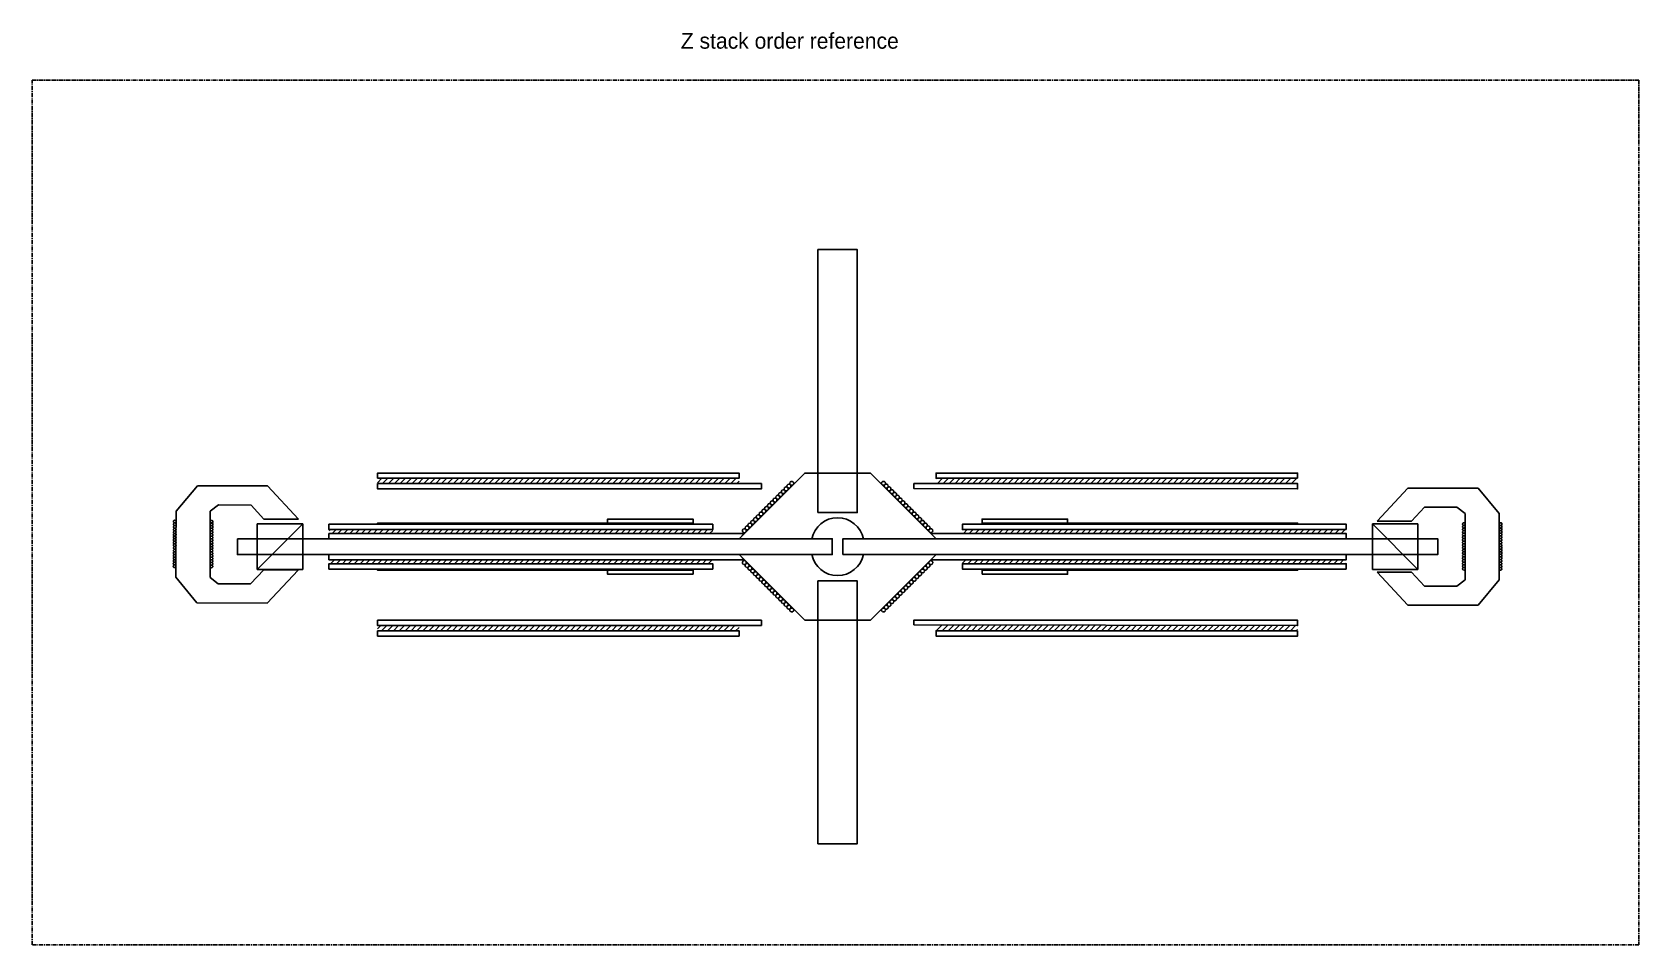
# Model space of a CAD drawing. Header units: millimetres. Extents: x -1895 to 7091, y -3420 to 1632.
# Drawn here: x -613 to 610, y 923 to 1618 of the extents above; entities that cross this region are included whole.
import ezdxf

# ---------------------------------------------------------------- set-up
doc = ezdxf.new("R2010")
doc.units = ezdxf.units.MM
doc.linetypes.add('CENTER', pattern=[5.08, 3.175, -0.635, 0.635, -0.635])
doc.linetypes.add('DASHED', pattern=[1.524, 1.27, -0.254])
for name, color, linetype in [('00-LEGEND', 7, 'Continuous'), ('00-Z-AXIS-STACK-ORDER', 4, 'CENTER'), ('CAP-C1-OVERLAP', 1, 'DASHED'), ('CAP-C2-OVERLAP', 1, 'DASHED'), ('CAP-Ca-GAP', 2, 'DASHED'), ('CAP-Cx3-GAP', 3, 'DASHED'), ('CAP-Cx4-GAP', 2, 'DASHED'), ('COIL-CEMS', 1, 'DASHED'), ('COIL_L_R', 1, 'DASHED'), ('MECH-CEMS', 9, 'Continuous'), ('MECH-DIELECTRIC', 30, 'Continuous'), ('MECH-HUB-A-BODY', 9, 'Continuous'), ('MECH-HUB-B-BODY', 9, 'Continuous'), ('MECH-MOTOR QUADRICORES', 9, 'Continuous'), ('ND1-C1-STATOR-PLATE', 1, 'Continuous'), ('ND1-Ca-ELECTRODE', 1, 'Continuous'), ('ND10-ROTOR-C2-FACE', 5, 'Continuous'), ('ND2-Ca-ELECTRODE', 2, 'Continuous'), ('ND2-Cx4-PICKUP-STATOR', 2, 'Continuous'), ('ND3-Cx3-PICKUP-STATOR', 3, 'Continuous'), ('ND4-C2-STATOR-PLATE', 1, 'Continuous'), ('ND4-Cb-ELECTRODE', 1, 'Continuous'), ('ND5-SHAFT-A-BODY', 5, 'Continuous'), ('ND6-SHAFT-B-BODY', 5, 'Continuous'), ('ND7-ISLAND-BARS-onB', 6, 'Continuous'), ('ND8-ISLAND-BARS-onA', 6, 'Continuous'), ('ND9-ROTOR-C1-FACE', 5, 'Continuous')]:
    doc.layers.add(name, color=color, linetype=linetype)
pattern_1 = [(45, (0, -4), (-2.245064, 2.245064), [])]

msp = doc.modelspace()

# ---------------------------------------------------------------- texts
at = {"layer": '00-LEGEND', "color": 7}
msp.add_text('Z stack order reference ', height=12, dxfattribs=at).set_placement((-119.3, 1605.1))

# ---------------------------------------------------------------- blocks, each defined once
blk = doc.blocks.new('*U4')
at = {"layer": 'COIL_L_R'}
blk.add_circle((0, 0), 1.5, dxfattribs=at)
blk = doc.blocks.new('*U5')
at = {"layer": 'COIL_L_R', "color": 0, "linetype": 'ByBlock', "lineweight": -2, "transparency": 16777216}
for p in [(0, 0), (3, 0), (6, 0), (9, 0), (12, 0), (15, 0), (18, 0), (21, 0), (24, 0), (27, 0), (30, 0), (33, 0), (36, 0), (39, 0), (42, 0), (45, 0), (48, 0), (51, 0)]:
    blk.add_blockref('*U4', p, dxfattribs=at)
blk = doc.blocks.new('*U6')
at = {"layer": 'COIL_L_R'}
blk.add_circle((0, 0), 1.5, dxfattribs=at)
blk = doc.blocks.new('*U7')
at = {"layer": 'COIL_L_R', "color": 0, "linetype": 'ByBlock', "lineweight": -2, "transparency": 16777216}
for p in [(0, 0), (3, 0), (6, 0), (9, 0), (12, 0), (15, 0), (18, 0), (21, 0), (24, 0), (27, 0), (30, 0), (33, 0), (36, 0), (39, 0), (42, 0), (45, 0), (48, 0), (51, 0)]:
    blk.add_blockref('*U6', p, dxfattribs=at)
blk = doc.blocks.new('*U8')
at = {"layer": 'COIL_L_R'}
blk.add_circle((0, 0), 1.5, dxfattribs=at)
blk = doc.blocks.new('*U9')
at = {"layer": 'COIL_L_R', "color": 0, "linetype": 'ByBlock', "lineweight": -2, "transparency": 16777216}
for p in [(0, 0), (3, 0), (6, 0), (9, 0), (12, 0), (15, 0), (18, 0), (21, 0), (24, 0), (27, 0), (30, 0), (33, 0), (36, 0), (39, 0), (42, 0), (45, 0), (48, 0), (51, 0)]:
    blk.add_blockref('*U8', p, dxfattribs=at)
blk = doc.blocks.new('*U10')
at = {"layer": 'COIL_L_R'}
blk.add_circle((0, 0), 1.5, dxfattribs=at)
blk = doc.blocks.new('*U11')
at = {"layer": 'COIL_L_R', "color": 0, "linetype": 'ByBlock', "lineweight": -2, "transparency": 16777216}
for p in [(0, 0), (3, 0), (6, 0), (9, 0), (12, 0), (15, 0), (18, 0), (21, 0), (24, 0), (27, 0), (30, 0), (33, 0), (36, 0), (39, 0), (42, 0), (45, 0), (48, 0), (51, 0)]:
    blk.add_blockref('*U10', p, dxfattribs=at)
blk = doc.blocks.new('*U63')
at = {"layer": 'COIL-CEMS'}
blk.add_circle((0, 0), 1, dxfattribs=at)
blk = doc.blocks.new('*U64')
at = {"layer": 'COIL-CEMS', "color": 0, "linetype": 'ByBlock', "lineweight": -2, "transparency": 16777216}
for p in [(0, 0), (0, -2), (0, -4), (0, -6), (0, -8), (0, -10), (0, -12), (0, -14), (0, -16), (0, -18), (0, -20), (0, -22), (0, -24), (0, -26), (0, -28), (0, -30), (0, -32), (0, -34)]:
    blk.add_blockref('*U63', p, dxfattribs=at)
blk = doc.blocks.new('*U66')
at = {"layer": 'COIL-CEMS'}
blk.add_circle((0, 0), 1, dxfattribs=at)
blk = doc.blocks.new('*U67')
at = {"layer": 'COIL-CEMS', "color": 0, "linetype": 'ByBlock', "lineweight": -2, "transparency": 16777216}
for p in [(0, 0), (0, -2), (0, -4), (0, -6), (0, -8), (0, -10), (0, -12), (0, -14), (0, -16), (0, -18), (0, -20), (0, -22), (0, -24), (0, -26), (0, -28), (0, -30), (0, -32), (0, -34)]:
    blk.add_blockref('*U66', p, dxfattribs=at)
blk = doc.blocks.new('*U71')
at = {"layer": 'COIL-CEMS'}
blk.add_circle((0, 0), 1, dxfattribs=at)
blk = doc.blocks.new('*U72')
at = {"layer": 'COIL-CEMS', "color": 0, "linetype": 'ByBlock', "lineweight": -2, "transparency": 16777216}
for p in [(0, 0), (0, -2), (0, -4), (0, -6), (0, -8), (0, -10), (0, -12), (0, -14), (0, -16), (0, -18), (0, -20), (0, -22), (0, -24), (0, -26), (0, -28), (0, -30), (0, -32), (0, -34)]:
    blk.add_blockref('*U71', p, dxfattribs=at)
blk = doc.blocks.new('*U69')
at = {"layer": 'COIL-CEMS'}
blk.add_circle((0, 0), 1, dxfattribs=at)
blk = doc.blocks.new('*U70')
at = {"layer": 'COIL-CEMS', "color": 0, "linetype": 'ByBlock', "lineweight": -2, "transparency": 16777216}
for p in [(0, 0), (0, -2), (0, -4), (0, -6), (0, -8), (0, -10), (0, -12), (0, -14), (0, -16), (0, -18), (0, -20), (0, -22), (0, -24), (0, -26), (0, -28), (0, -30), (0, -32), (0, -34)]:
    blk.add_blockref('*U69', p, dxfattribs=at)

# ---------------------------------------------------------------- hatches: boundary and pattern name
at = {"layer": 'CAP-C1-OVERLAP'}
h = msp.add_hatch(dxfattribs=at)
h.set_pattern_fill('ANSI31', color=256)
h.paths.add_polyline_path([(-387, 1236.3), (-387, 1239.3), (-95, 1239.2), (-95, 1236.2)])
h = msp.add_hatch(dxfattribs=at)
h.set_pattern_fill('ANSI31', color=256)
h.paths.add_polyline_path([(387, 1236.3), (387, 1239.3), (95, 1239.2), (95, 1236.2)])
at = {"layer": 'CAP-C2-OVERLAP'}
h = msp.add_hatch(dxfattribs=at)
h.set_pattern_fill('ANSI31', color=256)
h.set_pattern_definition(pattern_1)
h.paths.add_polyline_path([(-387, 1213.2), (-95, 1213.2), (-95, 1216.2), (-387, 1216.2)])
h = msp.add_hatch(dxfattribs=at)
h.set_pattern_fill('ANSI31', color=256)
h.set_pattern_definition(pattern_1)
h.paths.add_polyline_path([(387, 1213.2), (95, 1213.2), (95, 1216.2), (387, 1216.2)])
at = {"layer": 'CAP-Ca-GAP'}
h = msp.add_hatch(dxfattribs=at)
h.set_pattern_fill('ANSI31', color=256)
h.paths.add_polyline_path([(-232, 1244.2), (-110, 1244.2), (-110, 1243.2), (-232, 1243.2)])
h = msp.add_hatch(dxfattribs=at)
h.set_pattern_fill('ANSI31', color=256)
h.paths.add_polyline_path([(232, 1244.2), (110, 1244.2), (110, 1243.2), (232, 1243.2)])
at = {"layer": 'CAP-Cx3-GAP'}
h = msp.add_hatch(dxfattribs=at)
h.set_pattern_fill('ANSI31', color=256)
h.set_pattern_definition(pattern_1)
h.paths.add_polyline_path([(-75, 1166.2), (-95, 1166.2), (-95, 1162.2), (-75, 1162.2)])
h.paths.add_polyline_path([(-95, 1166.2), (-95, 1166.2), (-175, 1166.2), (-175, 1162.2), (-95, 1162.2)])
h.paths.add_polyline_path([(-175, 1166.2), (-232, 1166.2), (-232, 1162.2), (-175, 1162.2)])
h.paths.add_polyline_path([(-232, 1166.2), (-350, 1166.2), (-350, 1162.2), (-232, 1162.2)])
h.paths.add_polyline_path([(95, 1166.7), (75, 1166.7), (75, 1162.2), (95, 1162.2)])
h.paths.add_polyline_path([(110, 1166.6), (95, 1166.7), (95, 1162.2), (110, 1162.2)])
h.paths.add_polyline_path([(175, 1166.5), (110, 1166.6), (110, 1162.2), (175, 1162.2)])
h.paths.add_polyline_path([(232, 1166.4), (175, 1166.5), (175, 1162.2), (232, 1162.2)])
h.paths.add_polyline_path([(282, 1166.3), (232, 1166.4), (232, 1162.2), (282, 1162.2)])
h.paths.add_polyline_path([(350, 1166.2), (282, 1166.3), (282, 1162.2), (350, 1162.2)])
at = {"layer": 'CAP-Cx4-GAP'}
h = msp.add_hatch(dxfattribs=at)
h.set_pattern_fill('ANSI31', color=256)
h.set_pattern_definition([(45, (-2e-13, -32), (-2.245064, 2.245064), [])])
h.paths.add_polyline_path([(-350, 1278.2), (-110, 1278.2), (-110, 1274.2), (-350, 1274.2)])
h.paths.add_polyline_path([(-110, 1278.2), (-95, 1278.2), (-95, 1274.2), (-110, 1274.2)])
h.paths.add_polyline_path([(-95, 1278.2), (-75, 1278.2), (-75, 1274.2), (-95, 1274.2)])
h = msp.add_hatch(dxfattribs=at)
h.set_pattern_fill('ANSI31', color=256)
h.set_pattern_definition([(45, (0, -32), (-2.245064, 2.245064), [])])
h.paths.add_polyline_path([(350, 1278.2), (110, 1278.2), (110, 1274.2), (350, 1274.2)])
h.paths.add_polyline_path([(110, 1278.2), (95, 1278.2), (95, 1274.2), (110, 1274.2)])
h.paths.add_polyline_path([(95, 1278.2), (75, 1278.2), (75, 1274.2), (95, 1274.2)])

# ---------------------------------------------------------------- linework, layer by layer
at = {"layer": '00-Z-AXIS-STACK-ORDER'}
msp.add_lwpolyline([(-612.8, 1581.1), (609.7, 1581.1), (609.7, 923.2), (-612.8, 923.2)], close=True, dxfattribs=at)
at = {"layer": 'CAP-Cx3-GAP', "linetype": 'Continuous'}
msp.add_line((-95, 1166.2), (-95, 1166.2), dxfattribs=at)
at = {"layer": 'MECH-CEMS'}
for p, q in [((-487.1, 1272.6), (-503.3, 1253.3)), ((-433.7, 1272.4), (-487.1, 1272.6)), ((-410.3, 1247.1), (-433.7, 1272.4)), ((410.5, 1245.5), (433.9, 1270.8)), ((433.9, 1270.8), (487.4, 1270.8)), ((487.4, 1270.8), (503.5, 1251.4)), ((-503.3, 1253.3), (-503.4, 1228.1)), ((-477.3, 1253.2), (-477.4, 1228)), ((-471, 1258), (-477.3, 1253.2)), ((-446.3, 1257.9), (-471, 1258)), ((-436.5, 1247.2), (-446.3, 1257.9)), ((-410.3, 1247.1), (-436.5, 1247.2)), ((436.6, 1245.5), (446.5, 1256.2)), ((446.5, 1256.2), (471.2, 1256.2)), ((471.2, 1256.2), (477.5, 1251.4)), ((477.5, 1251.4), (477.5, 1226.2)), ((503.5, 1251.4), (503.5, 1226.2)), ((410.5, 1245.5), (436.6, 1245.5)), ((-503.5, 1202.9), (-503.4, 1228.1)), ((-477.5, 1202.8), (-477.4, 1228)), ((477.5, 1201), (477.5, 1226.2)), ((503.5, 1201), (503.5, 1226.2)), ((-487.5, 1183.5), (-503.5, 1202.9)), ((-471.2, 1198), (-477.5, 1202.8)), ((-436.6, 1208.5), (-446.6, 1197.9)), ((-410.5, 1208.4), (-436.6, 1208.5)), ((-410.5, 1208.4), (-434, 1183.3)), ((410.5, 1206.9), (436.6, 1206.9)), ((410.5, 1206.9), (433.9, 1181.7)), ((436.6, 1206.9), (446.5, 1196.2)), ((471.2, 1196.2), (477.5, 1201)), ((487.4, 1181.7), (503.5, 1201)), ((-446.6, 1197.9), (-471.2, 1198)), ((446.5, 1196.2), (471.2, 1196.2)), ((-434, 1183.3), (-487.5, 1183.5)), ((433.9, 1181.7), (487.4, 1181.7))]:
    msp.add_line(p, q, dxfattribs=at)
at = {"layer": 'MECH-DIELECTRIC'}
for points in [[(-110, 1244.2), (-350, 1244.2), (-350, 1243.2), (-110, 1243.2)], [(110, 1244.2), (350, 1244.2), (350, 1243.2), (110, 1243.2)], [(-456.6, 1232.2), (-4, 1232.2), (-4, 1220.2), (-456.6, 1220.2)], [(4, 1220.2), (4, 1232.2), (456.6, 1232.2), (456.6, 1220.2)], [(-350, 1209.2), (-110, 1209.2), (-110, 1208.2), (-350, 1208.2)], [(350, 1209.2), (110, 1209.2), (110, 1208.2), (350, 1208.2)]]:
    msp.add_lwpolyline(points, close=True, dxfattribs=at)
at = {"layer": 'MECH-HUB-A-BODY'}
msp.add_lwpolyline([(75, 1232.2), (25, 1282.2), (-25, 1282.2), (-75, 1232.2), (-19.6, 1232.2, -0.816497), (19.6, 1232.2)], format="xyb", close=True, dxfattribs=at)
at = {"layer": 'MECH-HUB-B-BODY'}
msp.add_lwpolyline([(-25, 1170.2), (-75, 1220.2), (-19.6, 1220.2, 0.816497), (19.6, 1220.2), (75, 1220.2), (25, 1170.2)], format="xyb", close=True, dxfattribs=at)
at = {"layer": 'MECH-MOTOR QUADRICORES'}
for p, q in [((-441.6, 1243.5), (-407, 1243.5)), ((-441.6, 1243.5), (-441.6, 1208.9)), ((-407, 1243.5), (-441.6, 1208.9)), ((-407, 1208.9), (-407, 1243.5)), ((407, 1208.9), (407, 1243.5)), ((441.6, 1243.5), (407, 1243.5)), ((407, 1243.5), (441.6, 1208.9)), ((441.6, 1243.5), (441.6, 1208.9)), ((-407, 1208.9), (-441.6, 1208.9)), ((407, 1208.9), (441.6, 1208.9))]:
    msp.add_line(p, q, dxfattribs=at)
at = {"layer": 'ND1-C1-STATOR-PLATE'}
for points in [[(-387, 1239.3), (-387, 1243.3), (-95, 1243.2), (-95, 1239.2)], [(387, 1239.3), (387, 1243.3), (95, 1243.2), (95, 1239.2)]]:
    msp.add_lwpolyline(points, close=True, dxfattribs=at)
at = {"layer": 'ND1-Ca-ELECTRODE'}
for points in [[(-387, 1239.3), (-387, 1243.3), (-95, 1243.2), (-95, 1239.2)], [(387, 1239.3), (387, 1243.3), (95, 1243.2), (95, 1239.2)]]:
    msp.add_lwpolyline(points, close=True, dxfattribs=at)
at = {"layer": 'ND10-ROTOR-C2-FACE'}
for points in [[(-387, 1220.2), (-75, 1220.2), (-71, 1216.2), (-387, 1216.2)], [(387, 1220.2), (75, 1220.2), (71, 1216.2), (387, 1216.2)]]:
    msp.add_lwpolyline(points, close=True, dxfattribs=at)
at = {"layer": 'ND2-Ca-ELECTRODE'}
for points in [[(-110, 1244.2), (-175, 1244.2), (-175, 1247.2), (-110, 1247.2)], [(110, 1244.2), (175, 1244.2), (175, 1247.2), (110, 1247.2)]]:
    msp.add_lwpolyline(points, close=True, dxfattribs=at)
at = {"layer": 'ND2-Cx4-PICKUP-STATOR'}
for points in [[(-58, 1274.2), (-58, 1270.2), (-350, 1270.2), (-350, 1274.2), (-58, 1274.2)], [(58, 1274.2), (58, 1270.5), (350, 1270.2), (350, 1274.2), (58, 1274.2)]]:
    msp.add_lwpolyline(points, dxfattribs=at)
at = {"layer": 'ND3-Cx3-PICKUP-STATOR'}
for points in [[(-58, 1166.2), (-58, 1170.2), (-350, 1170.2), (-350, 1166.2), (-58, 1166.2)], [(58, 1166.7), (58, 1170.2), (350, 1170.2), (350, 1166.2), (58, 1166.7)]]:
    msp.add_lwpolyline(points, dxfattribs=at)
at = {"layer": 'ND4-C2-STATOR-PLATE'}
for points in [[(-387, 1209.2), (-95, 1209.2), (-95, 1213.2), (-387, 1213.2)], [(387, 1209.2), (95, 1209.2), (95, 1213.2), (387, 1213.2)]]:
    msp.add_lwpolyline(points, close=True, dxfattribs=at)
at = {"layer": 'ND4-Cb-ELECTRODE'}
for points in [[(-387, 1209.2), (-95, 1209.2), (-95, 1213.2), (-387, 1213.2)], [(387, 1209.2), (95, 1209.2), (95, 1213.2), (387, 1213.2)], [(-110, 1205.2), (-110, 1208.2), (-175, 1208.2), (-175, 1205.2)], [(110, 1205.2), (110, 1208.2), (175, 1208.2), (175, 1205.2)]]:
    msp.add_lwpolyline(points, close=True, dxfattribs=at)
at = {"layer": 'ND5-SHAFT-A-BODY'}
msp.add_lwpolyline([(-15, 1252.2), (-15, 1452.2), (15, 1452.2), (15, 1252.2)], close=True, dxfattribs=at)
at = {"layer": 'ND6-SHAFT-B-BODY'}
msp.add_lwpolyline([(-15, 1200.2), (-15, 1000.2), (15, 1000.2), (15, 1200.2)], close=True, dxfattribs=at)
at = {"layer": 'ND7-ISLAND-BARS-onB'}
for points in [[(-350, 1162.2), (-350, 1158.2), (-75, 1158.2), (-75, 1162.2)], [(350, 1162.2), (350, 1158.2), (75, 1158.2), (75, 1162.2)]]:
    msp.add_lwpolyline(points, close=True, dxfattribs=at)
at = {"layer": 'ND8-ISLAND-BARS-onA'}
for points in [[(-350, 1278.2), (-350, 1282.2), (-75, 1282.2), (-75, 1278.2)], [(350, 1278.2), (350, 1282.2), (75, 1282.2), (75, 1278.2)]]:
    msp.add_lwpolyline(points, close=True, dxfattribs=at)
at = {"layer": 'ND9-ROTOR-C1-FACE'}
for points in [[(-387, 1232.2), (-75, 1232.2), (-71, 1236.2), (-387, 1236.2)], [(387, 1232.2), (75, 1232.2), (71, 1236.2), (387, 1236.2)]]:
    msp.add_lwpolyline(points, close=True, dxfattribs=at)

# ---------------------------------------------------------------- block references
at = {"layer": 'COIL-CEMS', "xscale": -1, "rotation": 359.7846701670502}
msp.add_blockref('*U72', (-504.3, 1245.3), dxfattribs=at)
at = {"layer": 'COIL-CEMS', "rotation": 359.7846701670502}
msp.add_blockref('*U70', (-476.3, 1245.2), dxfattribs=at)
at = {"layer": 'COIL-CEMS', "xscale": -1}
msp.add_blockref('*U67', (476.5, 1243.4), dxfattribs=at)
at = {"layer": 'COIL-CEMS'}
msp.add_blockref('*U64', (504.5, 1243.4), dxfattribs=at)
at = {"layer": 'COIL_L_R', "xscale": -1}
for name, p, rotation in [('*U9', (-34.9, 1274.4), 44.999999999998), ('*U7', (34.9, 1178), 225)]:
    msp.add_blockref(name, p, dxfattribs=dict(at, rotation=rotation))
at = {"layer": 'COIL_L_R'}
for name, p, rotation in [('*U5', (34.9, 1274.4), 315), ('*U11', (-34.9, 1178), 134.999999999998)]:
    msp.add_blockref(name, p, dxfattribs=dict(at, rotation=rotation))

msp.set_redraw_order([(e.dxf.handle, doc.entitydb.next_handle()) for e in msp.query("TEXT MTEXT ATTDEF DIMENSION ARC_DIMENSION")])  # texts and dimensions are drawn at this point

doc.saveas('drawing.dxf')
